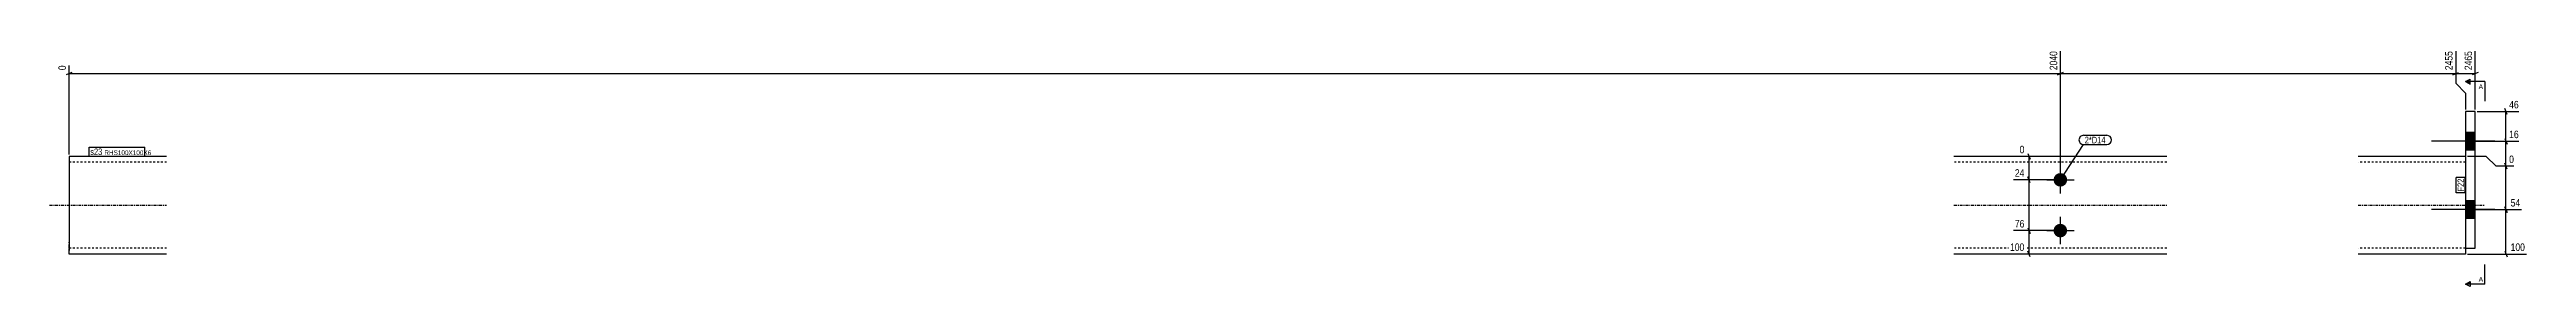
# Model space of a CAD drawing. Header units: millimetres. Extents: x 12 to 23118, y 5 to 856.
# Drawn here: x 20580 to 23118, y 5 to 247 of the extents above; entities that cross this region are included whole.
import ezdxf

# ---------------------------------------------------------------- set-up
doc = ezdxf.new("R2010")
doc.units = ezdxf.units.MM
doc.linetypes.add('DXK_LINE_DOT2', pattern=[3.9198, 1.9599, -1.9599])
doc.linetypes.add('DXK_LINE_DOT3', pattern=[5.9187, 2.979, -0.9799, 0.9799, -0.9799])
for name, color, linetype in [('MÅLSÆTNING', 7, 'Continuous'), ('STÅL', 7, 'Continuous'), ('TEKST', 7, 'Continuous')]:
    doc.layers.add(name, color=color, linetype=linetype)
doc.styles.add('Arial', font='ARIAL.TTF', dxfattribs={"height": 0.2})
doc.styles.add('Arial Narrow', font='ARIALN.TTF', dxfattribs={"height": 0.2})

msp = doc.modelspace()

# ---------------------------------------------------------------- hatches: boundary and pattern name
at = {"layer": 'STÅL', "linetype": 'Continuous'}
for points in [[(23055.4, 162.5), (23055.4, 144.5), (23065.4, 144.5), (23065.4, 162.5)], [(23055.4, 162.5), (23055.4, 144.5), (23065.4, 144.5), (23065.4, 162.5)], [(22640.4, 121, -1), (22640.4, 107, -1)], [(23055.4, 92.5), (23055.4, 74.5), (23065.4, 74.5), (23065.4, 92.5)], [(23055.4, 92.5), (23055.4, 74.5), (23065.4, 74.5), (23065.4, 92.5)], [(22640.4, 69, -1), (22640.4, 55, -1)]]:
    msp.add_hatch(color=96, dxfattribs=at).paths.add_polyline_path(points)

# ---------------------------------------------------------------- linework, layer by layer
at = {"layer": 'MÅLSÆTNING', "color": 7, "linetype": 'Continuous'}
for p, q in [((20600.4, 140), (20600.4, 231.2)), ((22640.4, 116), (22640.4, 245.8)), ((22640.4, 116), (22640.4, 245.8)), ((23045.4, 245.8), (23045.4, 212.9)), ((23065.4, 186), (23065.4, 245.8)), ((20603.4, 224.1), (20597.4, 221.7)), ((20600.4, 222.9), (22640.4, 222.9)), ((22643.4, 224.1), (22637.4, 221.7)), ((22637.4, 221.7), (22643.4, 224.1)), ((22640.4, 222.9), (23045.4, 222.9)), ((23042.4, 221.7), (23048.4, 224.1)), ((23045.4, 212.9), (23055.4, 202.9)), ((23068.4, 224.1), (23062.4, 221.7)), ((23055.4, 202.9), (23055.4, 186)), ((23055.4, 202.9), (23055.4, 186)), ((23067.4, 184), (23110, 184)), ((23098, 181), (23095.6, 187)), ((23096.8, 153.5), (23096.8, 184)), ((23057.4, 153.5), (23110, 153.5)), ((23057.4, 153.5), (23110, 153.5)), ((23095.6, 156.5), (23098, 150.5)), ((23095.6, 156.5), (23098, 150.5)), ((23096.8, 128), (23096.8, 153.5)), ((22627.1, 138), (22597.2, 138)), ((22607.2, 141), (22609.6, 135)), ((22608.4, 114), (22608.4, 138)), ((23076.8, 138), (23057.4, 138)), ((23076.8, 138), (23057.4, 138)), ((23086.8, 128), (23076.8, 138)), ((23086.8, 128), (23076.8, 138)), ((23105.1, 128), (23086.8, 128)), ((23105.1, 128), (23086.8, 128)), ((23098, 125), (23095.6, 131)), ((23098, 125), (23095.6, 131)), ((23096.8, 83.5), (23096.8, 128)), ((22638.4, 114), (22592.4, 114)), ((22638.4, 114), (22592.4, 114)), ((22609.6, 111), (22607.2, 117)), ((22609.6, 111), (22607.2, 117)), ((22608.4, 62), (22608.4, 114)), ((23057.4, 83.5), (23112.9, 83.5)), ((23057.4, 83.5), (23112.9, 83.5)), ((23095.6, 86.5), (23098, 80.5)), ((23098, 80.5), (23095.6, 86.5)), ((23096.8, 38), (23096.8, 83.5)), ((22638.4, 62), (22592.4, 62)), ((22638.4, 62), (22592.4, 62)), ((22607.2, 65), (22609.6, 59)), ((22607.2, 65), (22609.6, 59)), ((22608.4, 38), (22608.4, 62)), ((22627.1, 38), (22587.5, 38)), ((22609.6, 35), (22607.2, 41)), ((23057.4, 38), (23117.8, 38)), ((23095.6, 41), (23098, 35))]:
    msp.add_line(p, q, dxfattribs=at)
at = {"layer": 'STÅL', "color": 2, "linetype": 'Continuous'}
for p, q in [((23065.4, 184), (23055.4, 184)), ((23055.4, 184), (23055.4, 44)), ((23065.4, 44), (23065.4, 184)), ((20700.4, 138), (20600.4, 138)), ((20600.4, 138), (20600.4, 126)), ((22749.4, 138), (22531.4, 138)), ((23055.4, 138), (22945.4, 138)), ((20600.4, 126), (20600.4, 50)), ((20600.4, 50), (20600.4, 41.5)), ((20600.4, 38.9), (20600.4, 41.5)), ((20600.4, 38), (20600.4, 38.9)), ((20700.4, 38), (20600.4, 38)), ((22749.4, 38), (22531.4, 38)), ((23055.4, 38), (22945.4, 38)), ((23055.4, 44), (23065.4, 44)), ((23055.4, 44), (23055.4, 38))]:
    msp.add_line(p, q, dxfattribs=at)
at = {"layer": 'STÅL', "color": 96, "linetype": 'Continuous'}
for p, q in [((23085.6, 153.5), (23020.6, 153.5)), ((23085.6, 153.5), (23020.6, 153.5)), ((23065.4, 162.5), (23055.4, 162.5)), ((23065.4, 162.5), (23055.4, 162.5)), ((22640.4, 100), (22640.4, 128)), ((23065.4, 144.5), (23055.4, 144.5)), ((23065.4, 144.5), (23055.4, 144.5)), ((22626.4, 114), (22654.4, 114)), ((23085.6, 83.5), (23020.6, 83.5)), ((23085.6, 83.5), (23020.6, 83.5)), ((23065.4, 92.5), (23055.4, 92.5)), ((23065.4, 92.5), (23055.4, 92.5)), ((22626.4, 62), (22654.4, 62)), ((22640.4, 48), (22640.4, 76)), ((23065.4, 74.5), (23055.4, 74.5)), ((23065.4, 74.5), (23055.4, 74.5))]:
    msp.add_line(p, q, dxfattribs=at)
at = {"layer": 'STÅL', "color": 7, "linetype": 'DXK_LINE_DOT2'}
for p, q in [((20700.4, 132), (20600.4, 132)), ((22749.4, 132), (22531.4, 132)), ((23055.4, 132), (22945.4, 132)), ((23055.4, 138), (23055.4, 44)), ((20600.4, 45.7), (20600.4, 50)), ((20600.4, 45.4), (20600.4, 45.7)), ((20600.4, 44.4), (20600.4, 45.4)), ((20600.4, 44), (20600.4, 44.4)), ((20700.4, 44), (20600.4, 44)), ((20600.4, 41.5), (20600.4, 44)), ((22749.4, 44), (22531.4, 44)), ((23055.4, 44), (22945.4, 44))]:
    msp.add_line(p, q, dxfattribs=at)
at = {"layer": 'STÅL', "color": 7, "linetype": 'DXK_LINE_DOT3'}
for p, q in [((20580.4, 88), (20700.4, 88)), ((22531.4, 88), (22749.4, 88)), ((22945.4, 88), (23075.4, 88))]:
    msp.add_line(p, q, dxfattribs=at)

# ---------------------------------------------------------------- wipeouts: each hides what was drawn before it
at = {"color": 0}
msp.add_wipeout([(22686.8, 151.4), (22686.8, 158.4), (22665.4, 158.4), (22665.4, 151.4)], dxfattribs=at).dxf.layer = 'TEKST'
at = {"color": 0, "linetype": 'Continuous'}
msp.add_wipeout([(23073.4, 9.8), (23073.4, 14.8), (23069, 14.8), (23069, 9.8)], dxfattribs=at).dxf.layer = 'TEKST'

# ---------------------------------------------------------------- next in the draw order: hatches: boundary and pattern name
at = {"layer": 'TEKST', "linetype": 'Continuous'}
msp.add_hatch(color=30, dxfattribs=at).paths.add_polyline_path([(23060.4, 9.8), (23060.4, 7.3), (23055.4, 7.3)])

# ---------------------------------------------------------------- next in the draw order: linework, layer by layer
at = {"layer": 'TEKST', "color": 7, "linetype": 'Continuous'}
for q in [(23075.4, 27.3), (23055.4, 7.3)]:
    msp.add_line((23075.4, 7.3), q, dxfattribs=at)
at = {"layer": 'TEKST', "color": 30, "linetype": 'Continuous'}
for p, q in [((23055.4, 7.3), (23060.4, 9.8)), ((23060.4, 4.8), (23055.4, 7.3)), ((23060.4, 9.8), (23060.4, 4.8))]:
    msp.add_line(p, q, dxfattribs=at)

# ---------------------------------------------------------------- next in the draw order: texts
at = {"layer": 'TEKST', "color": 3, "linetype": 'Continuous', "style": 'Arial'}
msp.add_text('A', height=4.78, dxfattribs=at).set_placement((23069, 9.8))

# ---------------------------------------------------------------- next in the draw order: wipeouts: each hides what was drawn before it
at = {"color": 0, "linetype": 'Continuous'}
for points in [[(20598.8, 232.8), (20587.6, 232.8), (20587.6, 224.7), (20598.8, 224.7)], [(22638.8, 247.4), (22627.6, 247.4), (22627.6, 224.7), (22638.8, 224.7)], [(23043.8, 247.4), (23032.6, 247.4), (23032.6, 224.7), (23043.8, 224.7)], [(23111.6, 185.6), (23111.6, 196.8), (23098.6, 196.8), (23098.6, 185.6)], [(23111.6, 155.1), (23111.6, 166.3), (23098.6, 166.3), (23098.6, 155.1)], [(22605.2, 139.6), (22605.2, 150.8), (22597.1, 150.8), (22597.1, 139.6)], [(23106.7, 129.6), (23106.7, 140.8), (23098.6, 140.8), (23098.6, 129.6)], [(22605.2, 115.6), (22605.2, 126.8), (22592.2, 126.8), (22592.2, 115.6)], [(23113, 85.1), (23113, 96.3), (23100.1, 96.3), (23100.1, 85.1)], [(22605.2, 39.6), (22605.2, 50.8), (22587.3, 50.8), (22587.3, 39.6)], [(22605.2, 63.6), (22605.2, 74.8), (22592.2, 74.8), (22592.2, 63.6)], [(23117.9, 39.6), (23117.9, 50.8), (23100.1, 50.8), (23100.1, 39.6)]]:
    msp.add_wipeout(points, dxfattribs=at).dxf.layer = 'MÅLSÆTNING'
at = {"color": 0}
for points in [[(22686.8, 151.4), (22686.8, 158.4), (22665.4, 158.4), (22665.4, 151.4)], [(20634.5, 139.4), (20634.5, 146.4), (20622.1, 146.4), (20622.1, 139.4)], [(23054, 115.2), (23047, 115.2), (23047, 102), (23054, 102)]]:
    msp.add_wipeout(points, dxfattribs=at).dxf.layer = 'TEKST'

# ---------------------------------------------------------------- next in the draw order: linework, layer by layer
at = {"layer": 'MÅLSÆTNING', "color": 7, "linetype": 'Continuous'}
for p, q in [((23045.4, 245.8), (23045.4, 212.9)), ((23042.4, 221.7), (23048.4, 224.1)), ((23045.4, 222.9), (23065.4, 222.9)), ((23045.4, 212.9), (23055.4, 202.9))]:
    msp.add_line(p, q, dxfattribs=at)
at = {"layer": 'TEKST', "color": 7, "linetype": 'Continuous'}
for p, q in [((22664.2, 159.6), (22688, 159.6)), ((22640.4, 114), (22664.2, 150.2)), ((22664.2, 150.2), (22688, 150.2))]:
    msp.add_line(p, q, dxfattribs=at)
for centre, start, end in [((22664.2, 154.9), 90, 270), ((22688, 154.9), 270, 90)]:
    msp.add_arc(centre, 4.7, start, end, dxfattribs=at)

# ---------------------------------------------------------------- next in the draw order: texts
at = {"layer": 'MÅLSÆTNING', "color": 3, "linetype": 'Continuous', "style": 'Arial Narrow'}
for s, p in [('0', (20597.2, 226.3)), ('2040', (22637.2, 226.3)), ('2455', (23042.2, 226.3))]:
    msp.add_text(s, height=7.64, rotation=90.0002, dxfattribs=at).set_placement(p)
for s, p in [('46', (23100.2, 187.2)), ('16', (23100.2, 156.7)), ('0', (22598.7, 141.2)), ('0', (23100.2, 131.2)), ('24', (22593.8, 117.2)), ('54', (23101.7, 86.7)), ('76', (22593.8, 65.2)), ('100', (22588.9, 41.2)), ('100', (23101.7, 41.2))]:
    msp.add_text(s, height=7.64, dxfattribs=at).set_placement(p)
at = {"layer": 'TEKST', "color": 3, "style": 'Arial Narrow'}
msp.add_text('2*D14', height=6.68, dxfattribs=at).set_placement((22665.4, 151.4))

# ---------------------------------------------------------------- next in the draw order: wipeouts: each hides what was drawn before it
at = {"color": 0}
for points in [[(20634.5, 139.4), (20634.5, 146.4), (20622.1, 146.4), (20622.1, 139.4)], [(23054, 115.2), (23047, 115.2), (23047, 102), (23054, 102)]]:
    msp.add_wipeout(points, dxfattribs=at).dxf.layer = 'TEKST'

# ---------------------------------------------------------------- next in the draw order: linework, layer by layer
at = {"layer": 'TEKST', "color": 7, "linetype": 'Continuous'}
for p, q in [((20620.9, 138.2), (20620.9, 147.6)), ((23045.8, 100.8), (23045.8, 116.4)), ((23055.2, 116.4), (23045.8, 116.4)), ((23055.2, 100.8), (23055.2, 116.4)), ((23055.2, 100.8), (23045.8, 100.8))]:
    msp.add_line(p, q, dxfattribs=at)

# ---------------------------------------------------------------- next in the draw order: texts
at = {"layer": 'TEKST', "color": 3, "style": 'Arial Narrow'}
msp.add_text('F22', height=6.68, rotation=90.0002, dxfattribs=at).set_placement((23054, 102))

# ---------------------------------------------------------------- next in the draw order: wipeouts: each hides what was drawn before it
at = {"color": 0, "linetype": 'Continuous'}
msp.add_wipeout([(23063.8, 247.4), (23052.6, 247.4), (23052.6, 224.7), (23063.8, 224.7)], dxfattribs=at).dxf.layer = 'MÅLSÆTNING'
at = {"color": 0}
msp.add_wipeout([(20676.8, 139.4), (20676.8, 144.4), (20636.6, 144.4), (20636.6, 139.4)], dxfattribs=at).dxf.layer = 'TEKST'

# ---------------------------------------------------------------- next in the draw order: texts
at = {"layer": 'MÅLSÆTNING', "color": 3, "linetype": 'Continuous', "style": 'Arial Narrow'}
msp.add_text('2465', height=7.64, rotation=90.0002, dxfattribs=at).set_placement((23062.2, 226.3))

# ---------------------------------------------------------------- next in the draw order: wipeouts: each hides what was drawn before it
at = {"color": 0, "linetype": 'Continuous'}
msp.add_wipeout([(23073.4, 207.1), (23073.4, 212.1), (23069, 212.1), (23069, 207.1)], dxfattribs=at).dxf.layer = 'TEKST'
at = {"color": 0}
msp.add_wipeout([(20676.8, 139.4), (20676.8, 144.4), (20636.6, 144.4), (20636.6, 139.4)], dxfattribs=at).dxf.layer = 'TEKST'

# ---------------------------------------------------------------- next in the draw order: hatches: boundary and pattern name
at = {"layer": 'TEKST', "linetype": 'Continuous'}
msp.add_hatch(color=30, dxfattribs=at).paths.add_polyline_path([(23060.4, 214.6), (23060.4, 212.1), (23055.4, 214.6)])

# ---------------------------------------------------------------- next in the draw order: linework, layer by layer
at = {"layer": 'TEKST', "color": 30, "linetype": 'Continuous'}
for p, q in [((23055.4, 214.6), (23060.4, 217.1)), ((23055.4, 214.6), (23060.4, 212.1)), ((23060.4, 212.1), (23060.4, 217.1))]:
    msp.add_line(p, q, dxfattribs=at)
at = {"layer": 'TEKST', "color": 7, "linetype": 'Continuous'}
for p, q in [((23075.4, 214.6), (23055.4, 214.6)), ((23075.4, 214.6), (23075.4, 194.6)), ((20620.9, 147.6), (20678, 147.6)), ((20620.9, 138.2), (20678, 138.2)), ((20678, 138.2), (20678, 147.6))]:
    msp.add_line(p, q, dxfattribs=at)

# ---------------------------------------------------------------- next in the draw order: texts
at = {"layer": 'TEKST', "color": 3, "linetype": 'Continuous', "style": 'Arial'}
msp.add_text('A', height=4.78, dxfattribs=at).set_placement((23069, 207.1))
at = {"layer": 'TEKST', "color": 3, "style": 'Arial Narrow'}
for s, height, p in [('s23', 6.68, (20622.1, 139.4)), ('RHS100X100X6', 4.772, (20636.6, 139.4))]:
    msp.add_text(s, height=height, dxfattribs=at).set_placement(p)

doc.saveas('drawing.dxf')
